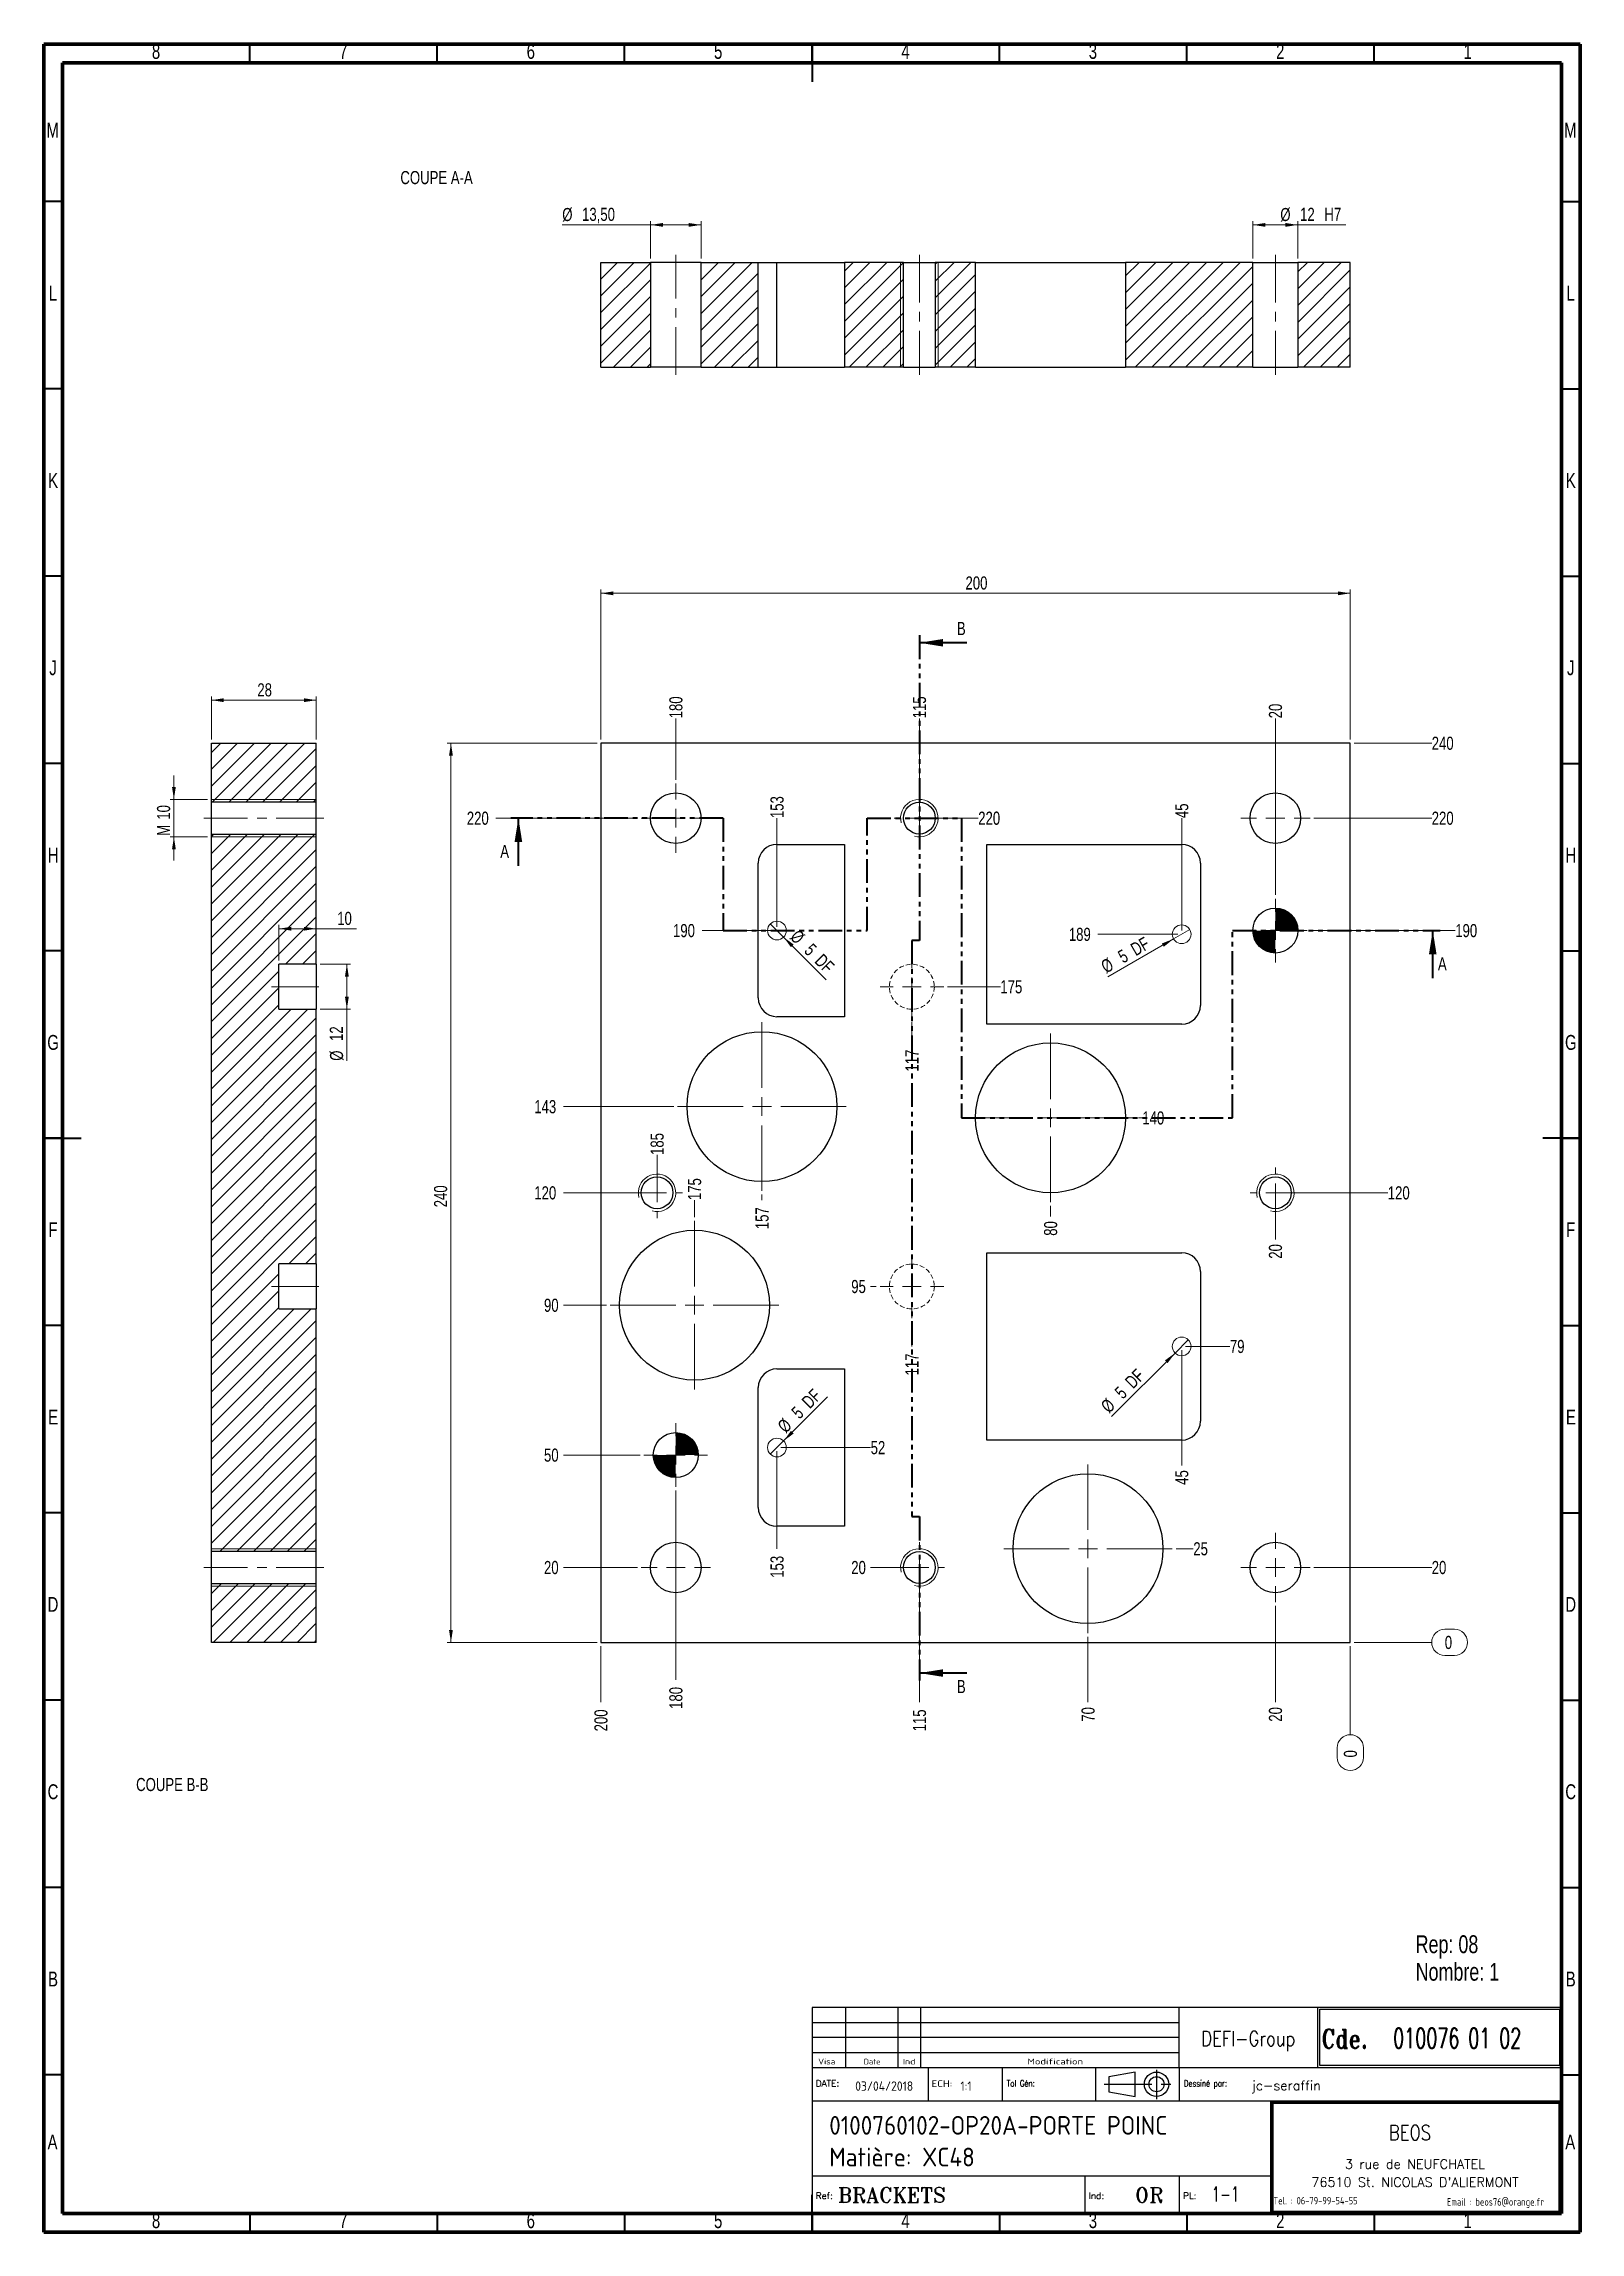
# Model space of a CAD drawing. Header units: millimetres. Extents: x 5 to 415, y 5 to 589.
import ezdxf

# ---------------------------------------------------------------- set-up
doc = ezdxf.new("R2010")
doc.units = ezdxf.units.MM
for name, pattern in [('CENTERX2', [20.32, 12.7, -2.54, 2.54, -2.54]), ('HIDDEN', [1.905, 1.27, -0.635]), ('PHANTOM', [12.7, 6.35, -1.27, 1.27, -1.27, 1.27, -1.27])]:
    doc.linetypes.add(name, pattern=pattern)
doc.layers.add('DIMENSIONS', color=176, linetype='Continuous')
doc.styles.add('SLDTEXTSTYLE0', font='TXT', dxfattribs={"width": 0.75})
doc.styles.add('SLDTEXTSTYLE1', font='ISOCP')
doc.styles.add('SLDTEXTSTYLE10', font='ISOCP', dxfattribs={"width": 1.147311})
doc.styles.add('SLDTEXTSTYLE11', font='ISOCP', dxfattribs={"width": 1.385904})
doc.styles.add('SLDTEXTSTYLE12', font='ISOCP', dxfattribs={"width": 1.246461})
doc.styles.add('SLDTEXTSTYLE13', font='ROMAND')
doc.styles.add('SLDTEXTSTYLE2', font='ROMANT', dxfattribs={"width": 0.8})
doc.styles.add('SLDTEXTSTYLE3', font='ISOCP', dxfattribs={"width": 0.8})
doc.styles.add('SLDTEXTSTYLE4', font='ROMANS', dxfattribs={"width": 0.8})
doc.styles.add('SLDTEXTSTYLE5', font='ROMANT')
doc.styles.add('SLDTEXTSTYLE6', font='ROMANS')
doc.styles.add('SLDTEXTSTYLE7', font='ROMANT', dxfattribs={"width": 0.65})
doc.styles.add('SLDTEXTSTYLE8', font='ISOCP', dxfattribs={"width": 1.446157})
doc.styles.add('SLDTEXTSTYLE9', font='ISOCP', dxfattribs={"width": 1.294402})
doc.dimstyles.new('SLDDIMSTYLE0', dxfattribs={"dimtxt": 3.5, "dimasz": 3.302, "dimexe": 0, "dimexo": 0.0625, "dimgap": 0.875, "dimtad": 1, "dimrnd": 1e-09, "dimzin": 12, "dimdsep": 46, "dimtxsty": 'SLDTEXTSTYLE0', "dimblk1": 'NONE', "dimsah": 1, "dimcen": 0, "dimadec": 0, "dimazin": 3, "dimtfac": 1, "dimtmove": 0, "dimatfit": 3, "dimldrblk": 'NONE', "dimfxl": 1, "dimfrac": 2, "dimtolj": 1, "dimtzin": 12, "dimarcsym": 0})
doc.dimstyles.new('SLDDIMSTYLE1', dxfattribs={"dimtxt": 3.5, "dimasz": 3.302, "dimexe": 0, "dimexo": 0.0625, "dimgap": 0.875, "dimtad": 0, "dimtih": 1, "dimtoh": 1, "dimdec": 0, "dimrnd": 1e-09, "dimdsep": 46, "dimtxsty": 'SLDTEXTSTYLE0', "dimblk1": 'NONE', "dimblk2": 'NONE', "dimsah": 1, "dimcen": 0.09, "dimadec": 0, "dimazin": 2, "dimtfac": 1, "dimtdec": 0, "dimtofl": 0, "dimtmove": 0, "dimatfit": 3, "dimldrblk": 'NONE', "dimfxl": 1, "dimfrac": 2, "dimtolj": 1, "dimtzin": 12, "dimarcsym": 0})
doc.dimstyles.new('SLDDIMSTYLE2', dxfattribs={"dimtxt": 3.5, "dimasz": 3.302, "dimexe": 0, "dimexo": 0.0625, "dimgap": 0.875, "dimtad": 0, "dimtih": 1, "dimtoh": 1, "dimrnd": 1e-09, "dimzin": 12, "dimdsep": 46, "dimtxsty": 'SLDTEXTSTYLE0', "dimblk1": 'NONE', "dimblk2": 'NONE', "dimsah": 1, "dimcen": 0.09, "dimadec": 0, "dimazin": 3, "dimtfac": 1, "dimtofl": 0, "dimtmove": 0, "dimatfit": 3, "dimldrblk": 'NONE', "dimfxl": 1, "dimfrac": 2, "dimtolj": 1, "dimtzin": 12, "dimarcsym": 0})
doc.dimstyles.new('SLDDIMSTYLE3', dxfattribs={"dimtxt": 3.5, "dimasz": 3.302, "dimexe": 0, "dimexo": 0.0625, "dimgap": 0.875, "dimtad": 1, "dimrnd": 1e-09, "dimzin": 12, "dimdsep": 46, "dimtxsty": 'SLDTEXTSTYLE0', "dimsah": 1, "dimcen": 0.09, "dimadec": 0, "dimazin": 3, "dimtfac": 1, "dimtofl": 0, "dimtmove": 0, "dimatfit": 3, "dimfxl": 1, "dimfrac": 2, "dimtolj": 1, "dimtzin": 12, "dimarcsym": 0})
doc.dimstyles.new('SLDDIMSTYLE4', dxfattribs={"dimtxt": 3.5, "dimasz": 3.302, "dimexe": 0, "dimexo": 0.0625, "dimgap": 0.875, "dimtad": 1, "dimrnd": 1e-09, "dimzin": 12, "dimdsep": 46, "dimtxsty": 'SLDTEXTSTYLE0', "dimsah": 1, "dimcen": 0.09, "dimadec": 0, "dimazin": 3, "dimtfac": 1, "dimtmove": 0, "dimatfit": 0, "dimfxl": 1, "dimfrac": 2, "dimtolj": 1, "dimtzin": 12, "dimarcsym": 0})

msp = doc.modelspace()

# ---------------------------------------------------------------- texts
at = {"color": 7, "linetype": 'Continuous', "lineweight": 0, "attachment_point": 2, "style": 'SLDTEXTSTYLE0'}
for s, insert, char_height in [('8', (34.96, 589.06), 3.969), ('7', (84.96, 589.06), 3.969), ('6', (134.96, 589.06), 3.969), ('5', (184.96, 589.06), 3.969), ('4', (234.96, 589.06), 3.969), ('3', (284.96, 589.06), 3.969), ('2', (334.96, 589.06), 3.969), ('1', (384.96, 589.06), 3.969), ('M', (7.362, 568.06), 3.969), ('M', (412.362, 568.06), 3.969), ('COUPE A-A', (109.818, 555.151), 3.5), ('L', (7.455, 524.56), 3.969), ('L', (412.455, 524.56), 3.969), ('K', (7.489, 474.56), 3.969), ('K', (412.489, 474.56), 3.969), ('J', (7.465, 424.56), 3.969), ('J', (412.465, 424.56), 3.969), ('H', (7.49, 374.56), 3.969), ('H', (412.49, 374.56), 3.969), ('G', (7.487, 324.56), 3.969), ('G', (412.487, 324.56), 3.969), ('F', (7.458, 274.56), 3.969), ('F', (412.458, 274.56), 3.969), ('E', (7.508, 224.56), 3.969), ('E', (412.508, 224.56), 3.969), ('D', (7.453, 174.56), 3.969), ('D', (412.453, 174.56), 3.969), ('C', (7.459, 124.56), 3.969), ('COUPE B-B', (39.297, 126.246), 3.5), ('C', (412.459, 124.56), 3.969), ('B', (7.471, 74.56), 3.969), ('B', (412.471, 74.56), 3.969), ('A', (7.34, 31.06), 3.969), ('A', (412.34, 31.06), 3.969), ('8', (34.96, 10.06), 3.969), ('7', (84.96, 10.06), 3.969), ('6', (134.96, 10.06), 3.969), ('5', (184.96, 10.06), 3.969), ('4', (234.96, 10.06), 3.969), ('3', (284.96, 10.06), 3.969), ('2', (334.96, 10.06), 3.969), ('1', (384.96, 10.06), 3.969)]:
    msp.add_mtext(s, dxfattribs=dict(at, insert=insert, char_height=char_height))
at = {"color": 7, "linetype": 'Continuous', "char_height": 3.5, "attachment_point": 1, "style": 'SLDTEXTSTYLE0'}
for s, insert in [('B', (248.67, 434.795)), ('A', (126.815, 375.295)), ('A', (377.03, 345.295)), ('B', (248.67, 152.395))]:
    msp.add_mtext(s, dxfattribs=dict(at, insert=insert))
at = {"layer": 'DIMENSIONS'}
for s, insert, char_height, attachment_point, style in [('DEFI-Group', (326.42, 58.701), 4, 2, 'SLDTEXTSTYLE2'), ('Cde.', (346, 59.126), 5, 1, 'SLDTEXTSTYLE2'), ('010076 01 02', (365.078, 59.44), 5.29167, 1, 'SLDTEXTSTYLE7'), ('Visa', (211.655, 51.348), 1.5671, 1, 'SLDTEXTSTYLE12'), ('Date', (223.824, 51.283), 1.4924, 1, 'SLDTEXTSTYLE10'), ('Ind', (234.254, 51.283), 1.4924, 1, 'SLDTEXTSTYLE11'), ('Modification', (267.489, 51.348), 1.56705, 1, 'SLDTEXTSTYLE8'), ('DATE:', (211.034, 45.598), 1.7277, 1, 'SLDTEXTSTYLE6'), ('03/04/2018', (221.533, 45.253), 2.5, 1, 'SLDTEXTSTYLE1'), ('ECH:', (241.911, 45.56), 1.8141, 1, 'SLDTEXTSTYLE9'), ('1:1', (249.62, 45.24), 2.5, 1, 'SLDTEXTSTYLE1'), ('Tol Gén:', (261.952, 45.598), 1.7277, 1, 'SLDTEXTSTYLE4'), ('Dessiné par:', (309.221, 45.598), 1.72768, 1, 'SLDTEXTSTYLE4'), ('jc-seraffin', (327.355, 45.42), 2.5, 1, 'SLDTEXTSTYLE5'), ('0100760102-OP20A-PORTE POINC', (214.603, 36.024), 5, 1, 'SLDTEXTSTYLE1'), ('BEOS', (369.571, 33.595), 4, 2, 'SLDTEXTSTYLE2'), ('Matière: XC48', (214.603, 27.564), 5, 1, 'SLDTEXTSTYLE1'), ('3 rue de NEUFCHATEL', (370.909, 24.448), 2.5, 2, 'SLDTEXTSTYLE13'), ("76510 St. NICOLAS D'ALIERMONT", (370.903, 19.623), 2.5, 2, 'SLDTEXTSTYLE13'), ('Ref:', (211.034, 15.598), 1.7277, 1, 'SLDTEXTSTYLE6'), ('BRACKETS', (216.904, 16.951), 4, 1, 'SLDTEXTSTYLE5'), ('Ind:', (283.826, 15.598), 1.7277, 1, 'SLDTEXTSTYLE6'), ('OR', (296.194, 16.951), 4, 1, 'SLDTEXTSTYLE5'), ('PL:', (309.034, 15.598), 1.7277, 1, 'SLDTEXTSTYLE6'), ('1-1', (316.651, 17.173), 4, 1, 'SLDTEXTSTYLE7'), ('Tel. : 06-79-99-54-55', (344.36, 14.429), 2, 2, 'SLDTEXTSTYLE3'), ('Email : beos76@orange.fr', (392.372, 14.097), 2, 2, 'SLDTEXTSTYLE3')]:
    msp.add_mtext(s, dxfattribs=dict(at, insert=insert, char_height=char_height, attachment_point=attachment_point, style=style))

# ---------------------------------------------------------------- blocks, each defined once
blk = doc.blocks.new('SW_NOTE_0')
at = {"color": 0, "linetype": 'Continuous', "lineweight": 0, "char_height": 4.763, "attachment_point": 1, "style": 'SLDTEXTSTYLE0'}
for s, insert in [('Rep: 08', (0, 6.14)), ('Nombre: 1', (0, -1.21))]:
    blk.add_mtext(s, dxfattribs=dict(at, insert=insert))
blk = doc.blocks.new('_D')
at = {"color": 7, "linetype": 'Continuous', "lineweight": 18}
for q in [(198.88, 354.2), (213.79, 339.29)]:
    blk.add_line((202.42, 350.67), q, dxfattribs=at)
blk.add_solid([(202.42, 350.67), (204.39, 347.98), (205.11, 348.69)], dxfattribs=at)
at = {"color": 7, "linetype": 'Continuous', "lineweight": 18, "char_height": 3.5, "attachment_point": 1, "rotation": 315, "style": 'SLDTEXTSTYLE0'}
for s, insert in [('%%c', (206.4, 352.95)), ('5', (210.17, 349.26)), ('DF', (212.93, 346.5))]:
    blk.add_mtext(s, dxfattribs=dict(at, insert=insert))
blk = doc.blocks.new('_None')
blk = doc.blocks.new('_D_1')
at = {"color": 7, "linetype": 'Continuous', "lineweight": 18}
for q in [(310.81, 352.69), (288.96, 340.07)]:
    blk.add_line((306.48, 350.19), q, dxfattribs=at)
blk.add_solid([(306.48, 350.19), (303.37, 348.98), (303.88, 348.1)], dxfattribs=at)
at = {"color": 7, "linetype": 'Continuous', "lineweight": 18, "char_height": 3.5, "attachment_point": 1, "rotation": 30, "style": 'SLDTEXTSTYLE0'}
for s, insert in [('DF', (294.64, 348.57)), ('%%c', (286.72, 343.94)), ('5', (291.27, 346.62))]:
    blk.add_mtext(s, dxfattribs=dict(at, insert=insert))
blk = doc.blocks.new('_D_2')
at = {"color": 7, "linetype": 'Continuous', "lineweight": 18}
for q in [(289.94, 222.72), (310.42, 243.2)]:
    blk.add_line((306.88, 239.67), q, dxfattribs=at)
blk.add_solid([(306.88, 239.67), (304.19, 237.69), (304.91, 236.98)], dxfattribs=at)
at = {"color": 7, "linetype": 'Continuous', "lineweight": 18, "char_height": 3.5, "attachment_point": 1, "rotation": 45, "style": 'SLDTEXTSTYLE0'}
for s, insert in [('DF', (293.22, 232.42)), ('%%c', (286.77, 225.89)), ('5', (290.46, 229.66))]:
    blk.add_mtext(s, dxfattribs=dict(at, insert=insert))
blk = doc.blocks.new('_D_3')
at = {"color": 7, "linetype": 'Continuous', "lineweight": 18}
for q in [(214.17, 227.95), (198.88, 212.67)]:
    blk.add_line((202.42, 216.2), q, dxfattribs=at)
blk.add_solid([(202.42, 216.2), (205.11, 218.18), (204.39, 218.9)], dxfattribs=at)
at = {"color": 7, "linetype": 'Continuous', "lineweight": 18, "char_height": 3.5, "attachment_point": 1, "rotation": 45, "style": 'SLDTEXTSTYLE0'}
for s, insert in [('DF', (206.95, 227.09)), ('%%c', (200.5, 220.56)), ('5', (204.19, 224.33))]:
    blk.add_mtext(s, dxfattribs=dict(at, insert=insert))
blk = doc.blocks.new('_D_4')
at = {"color": 7, "linetype": 'Continuous', "lineweight": 18}
for p, q in [((378.86, 165.93), (381.44, 165.93)), ((354.65, 162.44), (375.37, 162.44)), ((381.44, 158.95), (378.86, 158.95))]:
    blk.add_line(p, q, dxfattribs=at)
for centre, start, end in [((378.86, 162.44), 90, 270), ((381.44, 162.44), 270, 90)]:
    blk.add_arc(centre, 3.49, start, end, dxfattribs=at)
at = {"color": 7, "linetype": 'Continuous', "lineweight": 18, "insert": (378.86, 164.17), "char_height": 3.5, "attachment_point": 1, "style": 'SLDTEXTSTYLE0'}
blk.add_mtext('0', dxfattribs=at)
blk = doc.blocks.new('_D_5')
at = {"color": 7, "linetype": 'Continuous', "lineweight": 18}
blk.add_line((237.65, 182.44), (225.65, 182.44), dxfattribs=at)
at = {"color": 7, "linetype": 'Continuous', "lineweight": 18, "insert": (220.47, 184.17), "char_height": 3.5, "attachment_point": 1, "style": 'SLDTEXTSTYLE0'}
blk.add_mtext('20', dxfattribs=at)
blk = doc.blocks.new('_D_6')
at = {"color": 7, "linetype": 'Continuous', "lineweight": 18}
blk.add_line((163.4, 182.44), (143.65, 182.44), dxfattribs=at)
at = {"color": 7, "linetype": 'Continuous', "lineweight": 18, "insert": (138.48, 184.17), "char_height": 3.5, "attachment_point": 1, "style": 'SLDTEXTSTYLE0'}
blk.add_mtext('20', dxfattribs=at)
blk = doc.blocks.new('_D_7')
at = {"color": 7, "linetype": 'Continuous', "lineweight": 18}
blk.add_line((343.9, 182.44), (375.37, 182.44), dxfattribs=at)
at = {"color": 7, "linetype": 'Continuous', "lineweight": 18, "insert": (375.37, 184.17), "char_height": 3.5, "attachment_point": 1, "style": 'SLDTEXTSTYLE0'}
blk.add_mtext('20', dxfattribs=at)
blk = doc.blocks.new('_D_8')
at = {"color": 7, "linetype": 'Continuous', "lineweight": 18}
blk.add_line((307.15, 187.44), (311.75, 187.44), dxfattribs=at)
at = {"color": 7, "linetype": 'Continuous', "lineweight": 18, "insert": (311.75, 189.17), "char_height": 3.5, "attachment_point": 1, "style": 'SLDTEXTSTYLE0'}
blk.add_mtext('25', dxfattribs=at)
blk = doc.blocks.new('_D_9')
at = {"color": 7, "linetype": 'Continuous', "lineweight": 18}
blk.add_line((164.15, 212.44), (143.65, 212.44), dxfattribs=at)
at = {"color": 7, "linetype": 'Continuous', "lineweight": 18, "insert": (138.48, 214.17), "char_height": 3.5, "attachment_point": 1, "style": 'SLDTEXTSTYLE0'}
blk.add_mtext('50', dxfattribs=at)
blk = doc.blocks.new('_D_10')
at = {"color": 7, "linetype": 'Continuous', "lineweight": 18}
blk.add_line((201.65, 214.44), (225.65, 214.44), dxfattribs=at)
at = {"color": 7, "linetype": 'Continuous', "lineweight": 18, "insert": (225.65, 216.17), "char_height": 3.5, "attachment_point": 1, "style": 'SLDTEXTSTYLE0'}
blk.add_mtext('52', dxfattribs=at)
blk = doc.blocks.new('_D_11')
at = {"color": 7, "linetype": 'Continuous', "lineweight": 18}
blk.add_line((309.65, 241.44), (321.51, 241.44), dxfattribs=at)
at = {"color": 7, "linetype": 'Continuous', "lineweight": 18, "insert": (321.51, 243.17), "char_height": 3.5, "attachment_point": 1, "style": 'SLDTEXTSTYLE0'}
blk.add_mtext('79', dxfattribs=at)
blk = doc.blocks.new('_D_12')
at = {"color": 7, "linetype": 'Continuous', "lineweight": 18}
blk.add_line((155.15, 252.44), (143.65, 252.44), dxfattribs=at)
at = {"color": 7, "linetype": 'Continuous', "lineweight": 18, "insert": (138.48, 254.17), "char_height": 3.5, "attachment_point": 1, "style": 'SLDTEXTSTYLE0'}
blk.add_mtext('90', dxfattribs=at)
blk = doc.blocks.new('_D_13')
at = {"color": 7, "linetype": 'Continuous', "lineweight": 18}
blk.add_line((227.15, 257.44), (225.65, 257.44), dxfattribs=at)
at = {"color": 7, "linetype": 'Continuous', "lineweight": 18, "insert": (220.47, 259.17), "char_height": 3.5, "attachment_point": 1, "style": 'SLDTEXTSTYLE0'}
blk.add_mtext('95', dxfattribs=at)
blk = doc.blocks.new('_D_14')
at = {"color": 7, "linetype": 'Continuous', "lineweight": 18}
blk.add_line((167.65, 282.44), (143.65, 282.44), dxfattribs=at)
at = {"color": 7, "linetype": 'Continuous', "lineweight": 18, "insert": (135.89, 284.17), "char_height": 3.5, "attachment_point": 1, "style": 'SLDTEXTSTYLE0'}
blk.add_mtext('120', dxfattribs=at)
blk = doc.blocks.new('_D_15')
at = {"color": 7, "linetype": 'Continuous', "lineweight": 18}
blk.add_line((334.65, 282.44), (363.65, 282.44), dxfattribs=at)
at = {"color": 7, "linetype": 'Continuous', "lineweight": 18, "insert": (363.65, 284.17), "char_height": 3.5, "attachment_point": 1, "style": 'SLDTEXTSTYLE0'}
blk.add_mtext('120', dxfattribs=at)
blk = doc.blocks.new('_D_16')
at = {"color": 7, "linetype": 'Continuous', "lineweight": 18}
blk.add_line((297.15, 302.44), (298.14, 302.44), dxfattribs=at)
at = {"color": 7, "linetype": 'Continuous', "lineweight": 18, "insert": (298.14, 304.17), "char_height": 3.5, "attachment_point": 1, "style": 'SLDTEXTSTYLE0'}
blk.add_mtext('140', dxfattribs=at)
blk = doc.blocks.new('_D_17')
at = {"color": 7, "linetype": 'Continuous', "lineweight": 18}
blk.add_line((173.15, 305.44), (143.65, 305.44), dxfattribs=at)
at = {"color": 7, "linetype": 'Continuous', "lineweight": 18, "insert": (135.89, 307.17), "char_height": 3.5, "attachment_point": 1, "style": 'SLDTEXTSTYLE0'}
blk.add_mtext('143', dxfattribs=at)
blk = doc.blocks.new('_D_18')
at = {"color": 7, "linetype": 'Continuous', "lineweight": 18}
blk.add_line((246.15, 337.44), (260.26, 337.44), dxfattribs=at)
at = {"color": 7, "linetype": 'Continuous', "lineweight": 18, "insert": (260.26, 339.17), "char_height": 3.5, "attachment_point": 1, "style": 'SLDTEXTSTYLE0'}
blk.add_mtext('175', dxfattribs=at)
blk = doc.blocks.new('_D_19')
at = {"color": 7, "linetype": 'Continuous', "lineweight": 18}
blk.add_line((307.65, 351.44), (286.3, 351.44), dxfattribs=at)
at = {"color": 7, "linetype": 'Continuous', "lineweight": 18, "insert": (278.54, 353.17), "char_height": 3.5, "attachment_point": 1, "style": 'SLDTEXTSTYLE0'}
blk.add_mtext('189', dxfattribs=at)
blk = doc.blocks.new('_D_20')
at = {"color": 7, "linetype": 'Continuous', "lineweight": 18}
blk.add_line((199.65, 352.44), (180.67, 352.44), dxfattribs=at)
at = {"color": 7, "linetype": 'Continuous', "lineweight": 18, "insert": (172.91, 354.17), "char_height": 3.5, "attachment_point": 1, "style": 'SLDTEXTSTYLE0'}
blk.add_mtext('190', dxfattribs=at)
blk = doc.blocks.new('_D_21')
at = {"color": 7, "linetype": 'Continuous', "lineweight": 18}
blk.add_line((343.15, 352.44), (381.65, 352.44), dxfattribs=at)
at = {"color": 7, "linetype": 'Continuous', "lineweight": 18, "insert": (381.65, 354.17), "char_height": 3.5, "attachment_point": 1, "style": 'SLDTEXTSTYLE0'}
blk.add_mtext('190', dxfattribs=at)
blk = doc.blocks.new('_D_22')
at = {"color": 7, "linetype": 'Continuous', "lineweight": 18}
blk.add_line((163.4, 382.44), (125.65, 382.44), dxfattribs=at)
at = {"color": 7, "linetype": 'Continuous', "lineweight": 18, "insert": (117.89, 384.17), "char_height": 3.5, "attachment_point": 1, "style": 'SLDTEXTSTYLE0'}
blk.add_mtext('220', dxfattribs=at)
blk = doc.blocks.new('_D_23')
at = {"color": 7, "linetype": 'Continuous', "lineweight": 18}
blk.add_line((343.9, 382.44), (375.37, 382.44), dxfattribs=at)
at = {"color": 7, "linetype": 'Continuous', "lineweight": 18, "insert": (375.37, 384.17), "char_height": 3.5, "attachment_point": 1, "style": 'SLDTEXTSTYLE0'}
blk.add_mtext('220', dxfattribs=at)
blk = doc.blocks.new('_D_24')
at = {"color": 7, "linetype": 'Continuous', "lineweight": 18}
blk.add_line((239.65, 382.44), (254.35, 382.44), dxfattribs=at)
at = {"color": 7, "linetype": 'Continuous', "lineweight": 18, "insert": (254.35, 384.17), "char_height": 3.5, "attachment_point": 1, "style": 'SLDTEXTSTYLE0'}
blk.add_mtext('220', dxfattribs=at)
blk = doc.blocks.new('_D_25')
at = {"color": 7, "linetype": 'Continuous', "lineweight": 18}
blk.add_line((354.65, 402.44), (375.37, 402.44), dxfattribs=at)
at = {"color": 7, "linetype": 'Continuous', "lineweight": 18, "insert": (375.37, 404.17), "char_height": 3.5, "attachment_point": 1, "style": 'SLDTEXTSTYLE0'}
blk.add_mtext('240', dxfattribs=at)
blk = doc.blocks.new('_D_26')
at = {"color": 7, "linetype": 'Continuous', "lineweight": 18}
for p, q in [((353.65, 161.44), (353.65, 137.8)), ((350.16, 131.72), (350.16, 134.31)), ((357.14, 134.31), (357.14, 131.72))]:
    blk.add_line(p, q, dxfattribs=at)
for centre, start, end in [((353.65, 134.31), 0, 180), ((353.65, 131.72), 180, 0)]:
    blk.add_arc(centre, 3.49, start, end, dxfattribs=at)
at = {"color": 7, "linetype": 'Continuous', "lineweight": 18, "insert": (351.92, 131.72), "char_height": 3.5, "attachment_point": 1, "rotation": 90, "style": 'SLDTEXTSTYLE0'}
blk.add_mtext('0', dxfattribs=at)
blk = doc.blocks.new('_D_27')
at = {"color": 7, "linetype": 'Continuous', "lineweight": 18}
blk.add_line((333.65, 361.94), (333.65, 409.07), dxfattribs=at)
at = {"color": 7, "linetype": 'Continuous', "lineweight": 18, "insert": (331.92, 409.07), "char_height": 3.5, "attachment_point": 1, "rotation": 90, "style": 'SLDTEXTSTYLE0'}
blk.add_mtext('20', dxfattribs=at)
blk = doc.blocks.new('_D_28')
at = {"color": 7, "linetype": 'Continuous', "lineweight": 18}
blk.add_line((333.65, 281.44), (333.65, 270), dxfattribs=at)
at = {"color": 7, "linetype": 'Continuous', "lineweight": 18, "insert": (331.92, 264.83), "char_height": 3.5, "attachment_point": 1, "rotation": 90, "style": 'SLDTEXTSTYLE0'}
blk.add_mtext('20', dxfattribs=at)
blk = doc.blocks.new('_D_29')
at = {"color": 7, "linetype": 'Continuous', "lineweight": 18}
blk.add_line((333.65, 172.19), (333.65, 146.44), dxfattribs=at)
at = {"color": 7, "linetype": 'Continuous', "lineweight": 18, "insert": (331.92, 141.26), "char_height": 3.5, "attachment_point": 1, "rotation": 90, "style": 'SLDTEXTSTYLE0'}
blk.add_mtext('20', dxfattribs=at)
blk = doc.blocks.new('_D_30')
at = {"color": 7, "linetype": 'Continuous', "lineweight": 18}
blk.add_line((308.65, 352.44), (308.65, 382.44), dxfattribs=at)
at = {"color": 7, "linetype": 'Continuous', "lineweight": 18, "insert": (306.92, 382.44), "char_height": 3.5, "attachment_point": 1, "rotation": 90, "style": 'SLDTEXTSTYLE0'}
blk.add_mtext('45', dxfattribs=at)
blk = doc.blocks.new('_D_31')
at = {"color": 7, "linetype": 'Continuous', "lineweight": 18}
blk.add_line((308.65, 240.44), (308.65, 209.67), dxfattribs=at)
at = {"color": 7, "linetype": 'Continuous', "lineweight": 18, "insert": (306.92, 204.49), "char_height": 3.5, "attachment_point": 1, "rotation": 90, "style": 'SLDTEXTSTYLE0'}
blk.add_mtext('45', dxfattribs=at)
blk = doc.blocks.new('_D_32')
at = {"color": 7, "linetype": 'Continuous', "lineweight": 18}
blk.add_line((283.65, 163.94), (283.65, 146.44), dxfattribs=at)
at = {"color": 7, "linetype": 'Continuous', "lineweight": 18, "insert": (281.92, 141.26), "char_height": 3.5, "attachment_point": 1, "rotation": 90, "style": 'SLDTEXTSTYLE0'}
blk.add_mtext('70', dxfattribs=at)
blk = doc.blocks.new('_D_33')
at = {"color": 7, "linetype": 'Continuous', "lineweight": 18}
blk.add_line((273.65, 278.94), (273.65, 276.13), dxfattribs=at)
at = {"color": 7, "linetype": 'Continuous', "lineweight": 18, "insert": (271.92, 270.96), "char_height": 3.5, "attachment_point": 1, "rotation": 90, "style": 'SLDTEXTSTYLE0'}
blk.add_mtext('80', dxfattribs=at)
blk = doc.blocks.new('_D_34')
at = {"color": 7, "linetype": 'Continuous', "lineweight": 18}
blk.add_line((238.65, 383.44), (238.65, 409.07), dxfattribs=at)
at = {"color": 7, "linetype": 'Continuous', "lineweight": 18, "insert": (236.92, 409.07), "char_height": 3.5, "attachment_point": 1, "rotation": 90, "style": 'SLDTEXTSTYLE0'}
blk.add_mtext('115', dxfattribs=at)
blk = doc.blocks.new('_D_35')
at = {"color": 7, "linetype": 'Continuous', "lineweight": 18}
blk.add_line((238.65, 181.44), (238.65, 146.44), dxfattribs=at)
at = {"color": 7, "linetype": 'Continuous', "lineweight": 18, "insert": (236.92, 138.68), "char_height": 3.5, "attachment_point": 1, "rotation": 90, "style": 'SLDTEXTSTYLE0'}
blk.add_mtext('115', dxfattribs=at)
blk = doc.blocks.new('_D_36')
at = {"color": 7, "linetype": 'Continuous', "lineweight": 18}
blk.add_line((236.65, 327.94), (236.65, 322.55), dxfattribs=at)
at = {"color": 7, "linetype": 'Continuous', "lineweight": 18, "insert": (234.92, 314.79), "char_height": 3.5, "attachment_point": 1, "rotation": 90, "style": 'SLDTEXTSTYLE0'}
blk.add_mtext('117', dxfattribs=at)
blk = doc.blocks.new('_D_37')
at = {"color": 7, "linetype": 'Continuous', "lineweight": 18}
blk.add_line((236.65, 247.94), (236.65, 241.44), dxfattribs=at)
at = {"color": 7, "linetype": 'Continuous', "lineweight": 18, "insert": (234.92, 233.68), "char_height": 3.5, "attachment_point": 1, "rotation": 90, "style": 'SLDTEXTSTYLE0'}
blk.add_mtext('117', dxfattribs=at)
blk = doc.blocks.new('_D_38')
at = {"color": 7, "linetype": 'Continuous', "lineweight": 18}
blk.add_line((200.65, 353.44), (200.65, 382.44), dxfattribs=at)
at = {"color": 7, "linetype": 'Continuous', "lineweight": 18, "insert": (198.92, 382.44), "char_height": 3.5, "attachment_point": 1, "rotation": 90, "style": 'SLDTEXTSTYLE0'}
blk.add_mtext('153', dxfattribs=at)
blk = doc.blocks.new('_D_39')
at = {"color": 7, "linetype": 'Continuous', "lineweight": 18}
blk.add_line((200.65, 213.44), (200.65, 187.44), dxfattribs=at)
at = {"color": 7, "linetype": 'Continuous', "lineweight": 18, "insert": (198.92, 179.68), "char_height": 3.5, "attachment_point": 1, "rotation": 90, "style": 'SLDTEXTSTYLE0'}
blk.add_mtext('153', dxfattribs=at)
blk = doc.blocks.new('_D_40')
at = {"color": 7, "linetype": 'Continuous', "lineweight": 18}
blk.add_line((196.65, 281.94), (196.65, 280.48), dxfattribs=at)
at = {"color": 7, "linetype": 'Continuous', "lineweight": 18, "insert": (194.92, 272.72), "char_height": 3.5, "attachment_point": 1, "rotation": 90, "style": 'SLDTEXTSTYLE0'}
blk.add_mtext('157', dxfattribs=at)
blk = doc.blocks.new('_D_41')
at = {"color": 7, "linetype": 'Continuous', "lineweight": 18}
blk.add_line((178.65, 275.94), (178.65, 280.48), dxfattribs=at)
at = {"color": 7, "linetype": 'Continuous', "lineweight": 18, "insert": (176.92, 280.48), "char_height": 3.5, "attachment_point": 1, "rotation": 90, "style": 'SLDTEXTSTYLE0'}
blk.add_mtext('175', dxfattribs=at)
blk = doc.blocks.new('_D_42')
at = {"color": 7, "linetype": 'Continuous', "lineweight": 18}
blk.add_line((173.65, 392.69), (173.65, 409.07), dxfattribs=at)
at = {"color": 7, "linetype": 'Continuous', "lineweight": 18, "insert": (171.92, 409.07), "char_height": 3.5, "attachment_point": 1, "rotation": 90, "style": 'SLDTEXTSTYLE0'}
blk.add_mtext('180', dxfattribs=at)
blk = doc.blocks.new('_D_43')
at = {"color": 7, "linetype": 'Continuous', "lineweight": 18}
blk.add_line((173.65, 202.94), (173.65, 152.44), dxfattribs=at)
at = {"color": 7, "linetype": 'Continuous', "lineweight": 18, "insert": (171.92, 144.68), "char_height": 3.5, "attachment_point": 1, "rotation": 90, "style": 'SLDTEXTSTYLE0'}
blk.add_mtext('180', dxfattribs=at)
blk = doc.blocks.new('_D_44')
at = {"color": 7, "linetype": 'Continuous', "lineweight": 18}
blk.add_line((168.65, 283.44), (168.65, 292.53), dxfattribs=at)
at = {"color": 7, "linetype": 'Continuous', "lineweight": 18, "insert": (166.92, 292.53), "char_height": 3.5, "attachment_point": 1, "rotation": 90, "style": 'SLDTEXTSTYLE0'}
blk.add_mtext('185', dxfattribs=at)
blk = doc.blocks.new('_D_45')
at = {"color": 7, "linetype": 'Continuous', "lineweight": 18}
blk.add_line((153.65, 161.44), (153.65, 146.44), dxfattribs=at)
at = {"color": 7, "linetype": 'Continuous', "lineweight": 18, "insert": (151.92, 138.68), "char_height": 3.5, "attachment_point": 1, "rotation": 90, "style": 'SLDTEXTSTYLE0'}
blk.add_mtext('200', dxfattribs=at)
blk = doc.blocks.new('_D_46')
at = {"color": 7, "linetype": 'Continuous', "lineweight": 18}
for p, q in [((153.65, 403.44), (153.65, 443.44)), ((353.65, 442.44), (153.65, 442.44)), ((353.65, 403.44), (353.65, 443.44))]:
    blk.add_line(p, q, dxfattribs=at)
for points in [[(153.65, 442.44), (156.95, 441.93), (156.95, 442.94)], [(353.65, 442.44), (350.35, 442.94), (350.35, 441.93)]]:
    blk.add_solid(points, dxfattribs=at)
at = {"color": 7, "linetype": 'Continuous', "lineweight": 18, "insert": (250.96, 446.95), "char_height": 3.5, "attachment_point": 1, "style": 'SLDTEXTSTYLE0'}
blk.add_mtext('200', dxfattribs=at)
blk = doc.blocks.new('_D_47')
at = {"color": 7, "linetype": 'Continuous', "lineweight": 18}
for p, q in [((152.65, 402.44), (112.65, 402.44)), ((113.65, 402.44), (113.65, 162.44)), ((152.65, 162.44), (112.65, 162.44))]:
    blk.add_line(p, q, dxfattribs=at)
for points in [[(113.65, 402.44), (113.14, 399.13), (114.16, 399.13)], [(113.65, 162.44), (114.16, 165.74), (113.14, 165.74)]]:
    blk.add_solid(points, dxfattribs=at)
at = {"color": 7, "linetype": 'Continuous', "lineweight": 18, "insert": (109.14, 278.56), "char_height": 3.5, "attachment_point": 1, "rotation": 90, "style": 'SLDTEXTSTYLE0'}
blk.add_mtext('240', dxfattribs=at)
blk = doc.blocks.new('SW_CENTERMARKSYMBOL_0')
at = {"color": 0, "linetype": 'Continuous', "lineweight": 0}
for p, q in [((0, 5), (0, 9.25)), ((-5, 0), (-9.25, 0)), ((0, 0), (-2.5, 0)), ((0, 0), (0, 2.5)), ((0, 0), (0, -2.5)), ((0, 0), (2.5, 0)), ((5, 0), (9.25, 0)), ((0, -5), (0, -9.25))]:
    blk.add_line(p, q, dxfattribs=at)
blk = doc.blocks.new('SW_CENTERMARKSYMBOL_1')
at = {"color": 0, "linetype": 'Continuous', "lineweight": 0}
for p, q in [((0, 5), (0, 9.25)), ((-5, 0), (-9.25, 0)), ((0, 0), (-2.5, 0)), ((0, 0), (0, 2.5)), ((0, 0), (0, -2.5)), ((0, 0), (2.5, 0)), ((5, 0), (9.25, 0)), ((0, -5), (0, -9.25))]:
    blk.add_line(p, q, dxfattribs=at)
blk = doc.blocks.new('SW_CENTERMARKSYMBOL_2')
at = {"color": 0, "linetype": 'Continuous', "lineweight": 0}
for p, q in [((0, 5), (0, 9.25)), ((-5, 0), (-9.25, 0)), ((0, 0), (-2.5, 0)), ((0, 0), (0, 2.5)), ((0, 0), (0, -2.5)), ((0, 0), (2.5, 0)), ((5, 0), (9.25, 0)), ((0, -5), (0, -9.25))]:
    blk.add_line(p, q, dxfattribs=at)
blk = doc.blocks.new('SW_CENTERMARKSYMBOL_3')
at = {"color": 0, "linetype": 'Continuous', "lineweight": 0}
for p, q in [((0, 5), (0, 9.25)), ((-5, 0), (-9.25, 0)), ((0, 0), (-2.5, 0)), ((0, 0), (0, 2.5)), ((0, 0), (0, -2.5)), ((0, 0), (2.5, 0)), ((5, 0), (9.25, 0)), ((0, -5), (0, -9.25))]:
    blk.add_line(p, q, dxfattribs=at)
blk = doc.blocks.new('SW_CENTERMARKSYMBOL_4')
at = {"color": 0, "linetype": 'Continuous', "lineweight": 0}
for p, q in [((0, 5), (0, 22.5)), ((-5, 0), (-22.5, 0)), ((0, 0), (-2.5, 0)), ((0, 0), (0, 2.5)), ((0, 0), (0, -2.5)), ((0, 0), (2.5, 0)), ((5, 0), (22.5, 0)), ((0, -5), (0, -22.5))]:
    blk.add_line(p, q, dxfattribs=at)
blk = doc.blocks.new('SW_CENTERMARKSYMBOL_5')
at = {"color": 0, "linetype": 'Continuous', "lineweight": 0}
for p, q in [((0, 5), (0, 22.5)), ((-5, 0), (-22.5, 0)), ((0, 0), (-2.5, 0)), ((0, 0), (0, 2.5)), ((0, 0), (0, -2.5)), ((0, 0), (2.5, 0)), ((5, 0), (22.5, 0)), ((0, -5), (0, -22.5))]:
    blk.add_line(p, q, dxfattribs=at)
blk = doc.blocks.new('SW_CENTERMARKSYMBOL_6')
at = {"color": 0, "linetype": 'Continuous', "lineweight": 0}
for p, q in [((0, 5), (0, 22.5)), ((-5, 0), (-22.5, 0)), ((0, 0), (-2.5, 0)), ((0, 0), (0, 2.5)), ((0, 0), (0, -2.5)), ((0, 0), (2.5, 0)), ((5, 0), (22.5, 0)), ((0, -5), (0, -22.5))]:
    blk.add_line(p, q, dxfattribs=at)
blk = doc.blocks.new('SW_CENTERMARKSYMBOL_7')
at = {"color": 0, "linetype": 'Continuous', "lineweight": 0}
for p, q in [((0, 5), (0, 22.5)), ((-5, 0), (-22.5, 0)), ((0, 0), (-2.5, 0)), ((0, 0), (0, 2.5)), ((0, 0), (0, -2.5)), ((0, 0), (2.5, 0)), ((5, 0), (22.5, 0)), ((0, -5), (0, -22.5))]:
    blk.add_line(p, q, dxfattribs=at)
blk = doc.blocks.new('SW_CENTERMARKSYMBOL_8')
at = {"color": 0, "linetype": 'Continuous', "lineweight": 0}
for p, q in [((0, 5), (0, 6.75)), ((-5, 0), (-6.75, 0)), ((0, 0), (-2.5, 0)), ((0, 0), (0, 2.5)), ((0, 0), (0, -2.5)), ((0, 0), (2.5, 0)), ((5, 0), (6.75, 0)), ((0, -5), (0, -6.75))]:
    blk.add_line(p, q, dxfattribs=at)
blk = doc.blocks.new('SW_CENTERMARKSYMBOL_9')
at = {"color": 0, "linetype": 'Continuous', "lineweight": 0}
for p, q in [((0, 5), (0, 6.75)), ((-5, 0), (-6.75, 0)), ((0, 0), (-2.5, 0)), ((0, 0), (0, 2.5)), ((0, 0), (0, -2.5)), ((0, 0), (2.5, 0)), ((5, 0), (6.75, 0)), ((0, -5), (0, -6.75))]:
    blk.add_line(p, q, dxfattribs=at)
blk = doc.blocks.new('SW_CENTERMARKSYMBOL_10')
at = {"color": 0, "linetype": 'Continuous', "lineweight": 0}
for p, q in [((0, 5), (0, 6.75)), ((-5, 0), (-6.75, 0)), ((0, 0), (-2.5, 0)), ((0, 0), (0, 2.5)), ((0, 0), (0, -2.5)), ((0, 0), (2.5, 0)), ((5, 0), (6.75, 0)), ((0, -5), (0, -6.75))]:
    blk.add_line(p, q, dxfattribs=at)
blk = doc.blocks.new('SW_CENTERMARKSYMBOL_11')
at = {"color": 0, "linetype": 'Continuous', "lineweight": 0}
for p, q in [((0, 5), (0, 6.75)), ((-5, 0), (-6.75, 0)), ((0, 0), (-2.5, 0)), ((0, 0), (0, 2.5)), ((0, 0), (0, -2.5)), ((0, 0), (2.5, 0)), ((5, 0), (6.75, 0)), ((0, -5), (0, -6.75))]:
    blk.add_line(p, q, dxfattribs=at)
blk = doc.blocks.new('SW_CENTERMARKSYMBOL_12')
at = {"color": 0, "linetype": 'Continuous', "lineweight": 0}
for p, q in [((0, 5), (0, 8.5)), ((-5, 0), (-8.5, 0)), ((0, 0), (-2.5, 0)), ((0, 0), (0, 2.5)), ((0, 0), (0, -2.5)), ((0, 0), (2.5, 0)), ((5, 0), (8.5, 0)), ((0, -5), (0, -8.5))]:
    blk.add_line(p, q, dxfattribs=at)
blk = doc.blocks.new('SW_CENTERMARKSYMBOL_13')
at = {"color": 0, "linetype": 'Continuous', "lineweight": 0}
for p, q in [((0, 5), (0, 8.5)), ((-5, 0), (-8.5, 0)), ((0, 0), (-2.5, 0)), ((0, 0), (0, 2.5)), ((0, 0), (0, -2.5)), ((0, 0), (2.5, 0)), ((5, 0), (8.5, 0)), ((0, -5), (0, -8.5))]:
    blk.add_line(p, q, dxfattribs=at)
blk = doc.blocks.new('SW_CENTERMARKSYMBOL_14')
at = {"color": 0, "linetype": 'Continuous', "lineweight": 0}
for p, q in [((0, 5), (0, 8.5)), ((-5, 0), (-8.5, 0)), ((0, 0), (-2.5, 0)), ((0, 0), (0, 2.5)), ((0, 0), (0, -2.5)), ((0, 0), (2.5, 0)), ((5, 0), (8.5, 0)), ((0, -5), (0, -8.5))]:
    blk.add_line(p, q, dxfattribs=at)
blk = doc.blocks.new('SW_CENTERMARKSYMBOL_15')
at = {"color": 0, "linetype": 'Continuous', "lineweight": 0}
for p, q in [((0, 5), (0, 8.5)), ((-5, 0), (-8.5, 0)), ((0, 0), (-2.5, 0)), ((0, 0), (0, 2.5)), ((0, 0), (0, -2.5)), ((0, 0), (2.5, 0)), ((5, 0), (8.5, 0)), ((0, -5), (0, -8.5))]:
    blk.add_line(p, q, dxfattribs=at)
blk = doc.blocks.new('SW_DOWELSYMBOL_0')
at = {"linetype": 'Continuous', "lineweight": 0}
h = blk.add_hatch(color=0, dxfattribs=at)
edge = h.paths.add_edge_path(flags=0)
edge.add_arc((0, 0), 6, 0, 90)
edge.add_line((0, 6), (0, 0))
edge.add_line((0, 0), (6, 0))
h = blk.add_hatch(color=0, dxfattribs=at)
edge = h.paths.add_edge_path(flags=0)
edge.add_arc((0, 0), 6, 180, 270)
edge.add_line((0, -6), (0, 0))
edge.add_line((0, 0), (-6, 0))
at = {"color": 0, "linetype": 'Continuous', "lineweight": 0}
blk.add_circle((0, 0), 6, dxfattribs=at)
blk = doc.blocks.new('SW_DOWELSYMBOL_1')
at = {"linetype": 'Continuous', "lineweight": 0}
h = blk.add_hatch(color=0, dxfattribs=at)
edge = h.paths.add_edge_path(flags=0)
edge.add_arc((0, 0), 6, 0, 90)
edge.add_line((0, 6), (0, 0))
edge.add_line((0, 0), (6, 0))
h = blk.add_hatch(color=0, dxfattribs=at)
edge = h.paths.add_edge_path(flags=0)
edge.add_arc((0, 0), 6, 180, 270)
edge.add_line((0, -6), (0, 0))
edge.add_line((0, 0), (-6, 0))
at = {"color": 0, "linetype": 'Continuous', "lineweight": 0}
blk.add_circle((0, 0), 6, dxfattribs=at)
blk = doc.blocks.new('_D_48')
at = {"color": 7, "linetype": 'Continuous', "lineweight": 18}
for p, q in [((166.9, 540.78), (143.36, 540.78)), ((166.9, 531.78), (166.9, 541.78)), ((166.9, 540.78), (180.4, 540.78)), ((180.4, 531.78), (180.4, 541.78))]:
    blk.add_line(p, q, dxfattribs=at)
for points in [[(166.9, 540.78), (170.2, 540.27), (170.2, 541.28)], [(180.4, 540.78), (177.1, 541.28), (177.1, 540.27)]]:
    blk.add_solid(points, dxfattribs=at)
at = {"color": 7, "linetype": 'Continuous', "lineweight": 18, "char_height": 3.5, "attachment_point": 1, "style": 'SLDTEXTSTYLE0'}
for s, insert in [('%%c', (143.36, 545.29)), ('13,50', (148.64, 545.34))]:
    blk.add_mtext(s, dxfattribs=dict(at, insert=insert))
blk = doc.blocks.new('_D_49')
at = {"color": 7, "linetype": 'Continuous', "lineweight": 18}
for p, q in [((327.65, 531.78), (327.65, 541.78)), ((327.65, 540.78), (339.65, 540.78)), ((339.65, 531.78), (339.65, 541.78)), ((339.65, 540.78), (352.49, 540.78))]:
    blk.add_line(p, q, dxfattribs=at)
for points in [[(327.65, 540.78), (330.95, 540.27), (330.95, 541.28)], [(339.65, 540.78), (336.35, 541.28), (336.35, 540.27)]]:
    blk.add_solid(points, dxfattribs=at)
at = {"color": 7, "linetype": 'Continuous', "lineweight": 18, "char_height": 3.5, "attachment_point": 1, "style": 'SLDTEXTSTYLE0'}
for s, insert in [('%%c', (334.97, 545.29)), ('12', (340.25, 545.34)), ('H7', (346.73, 545.34))]:
    blk.add_mtext(s, dxfattribs=dict(at, insert=insert))
blk = doc.blocks.new('_D_50')
at = {"color": 7, "linetype": 'Continuous', "lineweight": 18}
for p, q in [((49.72, 403.44), (49.72, 414.92)), ((77.72, 403.44), (77.72, 414.92)), ((49.72, 413.92), (77.72, 413.92))]:
    blk.add_line(p, q, dxfattribs=at)
for points in [[(49.72, 413.92), (53.03, 413.41), (53.03, 414.43)], [(77.72, 413.92), (74.42, 414.43), (74.42, 413.41)]]:
    blk.add_solid(points, dxfattribs=at)
at = {"color": 7, "linetype": 'Continuous', "lineweight": 18, "insert": (61.99, 418.43), "char_height": 3.5, "attachment_point": 1, "style": 'SLDTEXTSTYLE0'}
blk.add_mtext('28', dxfattribs=at)
blk = doc.blocks.new('_D_51')
at = {"color": 7, "linetype": 'Continuous', "lineweight": 18}
for p, q in [((39.72, 387.44), (39.72, 393.79)), ((48.72, 387.44), (38.72, 387.44)), ((39.72, 377.44), (39.72, 387.44)), ((48.72, 377.44), (38.72, 377.44)), ((39.72, 377.44), (39.72, 371.09))]:
    blk.add_line(p, q, dxfattribs=at)
for points in [[(39.72, 387.44), (40.23, 390.74), (39.22, 390.74)], [(39.72, 377.44), (39.22, 374.13), (40.23, 374.13)]]:
    blk.add_solid(points, dxfattribs=at)
at = {"color": 7, "linetype": 'Continuous', "lineweight": 18, "char_height": 3.5, "attachment_point": 1, "rotation": 90, "style": 'SLDTEXTSTYLE0'}
for s, insert in [('10', (35.21, 382.01)), ('M', (35.21, 377.72))]:
    blk.add_mtext(s, dxfattribs=dict(at, insert=insert))
blk = doc.blocks.new('_D_52')
at = {"color": 7, "linetype": 'Continuous', "lineweight": 18}
for p, q in [((67.72, 344.44), (67.72, 353.92)), ((77.72, 352.92), (67.72, 352.92)), ((77.72, 352.92), (88.47, 352.92))]:
    blk.add_line(p, q, dxfattribs=at)
for points in [[(67.72, 352.92), (71.03, 352.41), (71.03, 353.43)], [(77.72, 352.92), (74.42, 353.43), (74.42, 352.41)]]:
    blk.add_solid(points, dxfattribs=at)
at = {"color": 7, "linetype": 'Continuous', "lineweight": 18, "insert": (83.3, 357.43), "char_height": 3.5, "attachment_point": 1, "style": 'SLDTEXTSTYLE0'}
blk.add_mtext('10', dxfattribs=at)
blk = doc.blocks.new('_D_53')
at = {"color": 7, "linetype": 'Continuous', "lineweight": 18}
for p, q in [((78.72, 343.44), (86.88, 343.44)), ((85.88, 331.44), (85.88, 343.44)), ((78.72, 331.44), (86.88, 331.44)), ((85.88, 331.44), (85.88, 317.68))]:
    blk.add_line(p, q, dxfattribs=at)
for points in [[(85.88, 343.44), (85.37, 340.13), (86.39, 340.13)], [(85.88, 331.44), (86.39, 334.74), (85.37, 334.74)]]:
    blk.add_solid(points, dxfattribs=at)
at = {"color": 7, "linetype": 'Continuous', "lineweight": 18, "char_height": 3.5, "attachment_point": 1, "rotation": 90, "style": 'SLDTEXTSTYLE0'}
for s, insert in [('12', (81.32, 322.96)), ('%%c', (81.37, 317.68))]:
    blk.add_mtext(s, dxfattribs=dict(at, insert=insert))

# ---------------------------------------------------------------- dimensions: what is measured, and where the dimension line sits
at = {"color": 7, "linetype": 'Continuous', "lineweight": 18}
for base, p1, p2, text, picture, middle in [((180.399, 540.777), (166.899, 530.777), (180.399, 530.777), '%%c<>', '_D_48', (151.817, 540.777)), ((339.649, 540.777), (327.649, 530.777), (339.649, 530.777), '%%c<> H7', '_D_49', (343.728, 540.777))]:
    dim = msp.add_linear_dim(base=base, p1=p1, p2=p2, text=text, dimstyle='SLDDIMSTYLE3', dxfattribs=at)
    dim.commit()
    dim.dimension.update_dxf_attribs({"geometry": picture, "text_midpoint": middle, "dimtype": 160})
for base, p1, p2, picture, middle in [((153.649, 442.437), (353.649, 402.437), (153.649, 402.437), '_D_46', (254.835, 442.437)), ((77.725, 413.923), (49.725, 402.437), (77.725, 402.437), '_D_50', (64.58, 413.923)), ((67.725, 352.921), (77.725, 343.437), (67.725, 343.437), '_D_52', (85.882, 352.921))]:
    dim = msp.add_linear_dim(base=base, p1=p1, p2=p2, dimstyle='SLDDIMSTYLE3', dxfattribs=at)
    dim.commit()
    dim.dimension.update_dxf_attribs({"geometry": picture, "text_midpoint": middle, "dimtype": 160})
for feature_location, offset, dtype, origin, dimstyle, picture, middle in [((173.649, 391.687), (0, 17.388), 1, (353.649, 162.437), 'SLDDIMSTYLE2', '_D_42', (173.649, 412.954)), ((238.649, 382.437), (0, 26.638), 1, (353.649, 162.437), 'SLDDIMSTYLE2', '_D_34', (238.649, 412.954)), ((333.649, 360.937), (0, 48.138), 1, (353.649, 162.437), 'SLDDIMSTYLE2', '_D_27', (333.649, 411.661)), ((353.649, 402.437), (21.717, 0), 0, (353.649, 162.437), 'SLDDIMSTYLE2', '_D_25', (379.246, 402.437)), ((200.649, 352.437), (0, 30), 1, (353.649, 162.437), 'SLDDIMSTYLE2', '_D_38', (200.649, 386.316)), ((308.649, 351.437), (0, 31), 1, (353.649, 162.437), 'SLDDIMSTYLE2', '_D_30', (308.649, 385.023)), ((164.399, 382.437), (-38.75, 0), 0, (353.649, 162.437), 'SLDDIMSTYLE2', '_D_22', (121.77, 382.437)), ((238.649, 382.437), (15.698, 0), 0, (353.649, 162.437), 'SLDDIMSTYLE2', '_D_24', (258.226, 382.437)), ((342.899, 382.437), (32.467, 0), 0, (353.649, 162.437), 'SLDDIMSTYLE2', '_D_23', (379.246, 382.437)), ((200.649, 352.437), (-19.979, 0), 0, (353.649, 162.437), 'SLDDIMSTYLE2', '_D_20', (176.791, 352.437)), ((308.649, 351.437), (-22.346, 0), 0, (353.649, 162.437), 'SLDDIMSTYLE2', '_D_19', (282.424, 351.437)), ((342.149, 352.437), (39.5, 0), 0, (353.649, 162.437), 'SLDDIMSTYLE2', '_D_21', (385.528, 352.437)), ((245.149, 337.437), (15.115, 0), 0, (353.649, 162.437), 'SLDDIMSTYLE2', '_D_18', (264.144, 337.437)), ((236.649, 328.937), (0, -6.384), 1, (353.649, 162.437), 'SLDDIMSTYLE2', '_D_36', (236.649, 318.674)), ((174.149, 305.437), (-30.5, 0), 0, (353.649, 162.437), 'SLDDIMSTYLE2', '_D_17', (139.77, 305.437)), ((296.149, 302.437), (1.99, 0), 0, (353.649, 162.437), 'SLDDIMSTYLE2', '_D_16', (302.018, 302.437)), ((168.649, 282.437), (0, 10.089), 1, (353.649, 162.437), 'SLDDIMSTYLE2', '_D_44', (168.649, 296.405)), ((178.649, 274.937), (0, 5.538), 1, (353.649, 162.437), 'SLDDIMSTYLE2', '_D_41', (178.649, 284.354)), ((168.649, 282.437), (-25, 0), 0, (353.649, 162.437), 'SLDDIMSTYLE2', '_D_14', (139.77, 282.437)), ((196.649, 282.937), (0, -2.462), 1, (353.649, 162.437), 'SLDDIMSTYLE2', '_D_40', (196.649, 276.596)), ((333.649, 282.437), (0, -12.432), 1, (353.649, 162.437), 'SLDDIMSTYLE2', '_D_28', (333.649, 267.419)), ((333.649, 282.437), (30, 0), 0, (353.649, 162.437), 'SLDDIMSTYLE2', '_D_15', (367.528, 282.437)), ((273.649, 279.937), (0, -3.808), 1, (353.649, 162.437), 'SLDDIMSTYLE2', '_D_33', (273.649, 273.543)), ((228.149, 257.437), (-2.504, 0), 0, (353.649, 162.437), 'SLDDIMSTYLE2', '_D_13', (223.059, 257.437)), ((156.149, 252.437), (-12.5, 0), 0, (353.649, 162.437), 'SLDDIMSTYLE2', '_D_12', (141.063, 252.437)), ((236.649, 248.937), (0, -7.5), 1, (353.649, 162.437), 'SLDDIMSTYLE2', '_D_37', (236.649, 237.558)), ((308.649, 241.437), (0, -31.77), 1, (353.649, 162.437), 'SLDDIMSTYLE2', '_D_31', (308.649, 207.081)), ((308.649, 241.437), (12.865, 0), 0, (353.649, 162.437), 'SLDDIMSTYLE2', '_D_11', (324.1, 241.437)), ((200.649, 214.437), (24.996, 0), 0, (353.649, 162.437), 'SLDDIMSTYLE2', '_D_10', (228.232, 214.437)), ((165.149, 212.437), (-21.5, 0), 0, (353.649, 162.437), 'SLDDIMSTYLE2', '_D_9', (141.063, 212.437)), ((200.649, 214.437), (0, -27), 1, (353.649, 162.437), 'SLDDIMSTYLE2', '_D_39', (200.649, 183.558)), ((173.649, 203.937), (0, -51.5), 1, (353.649, 162.437), 'SLDDIMSTYLE2', '_D_43', (173.649, 148.558)), ((306.149, 187.437), (5.601, 0), 0, (353.649, 162.437), 'SLDDIMSTYLE2', '_D_8', (314.336, 187.437)), ((164.399, 182.437), (-20.75, 0), 0, (353.649, 162.437), 'SLDDIMSTYLE2', '_D_6', (141.063, 182.437)), ((238.649, 182.437), (-13.004, 0), 0, (353.649, 162.437), 'SLDDIMSTYLE2', '_D_5', (223.059, 182.437)), ((238.649, 182.437), (0, -36), 1, (353.649, 162.437), 'SLDDIMSTYLE2', '_D_35', (238.649, 142.558)), ((342.899, 182.437), (32.467, 0), 0, (353.649, 162.437), 'SLDDIMSTYLE2', '_D_7', (377.953, 182.437)), ((333.649, 173.187), (0, -26.75), 1, (353.649, 162.437), 'SLDDIMSTYLE2', '_D_29', (333.649, 143.851)), ((283.649, 164.937), (0, -18.5), 1, (353.649, 162.437), 'SLDDIMSTYLE2', '_D_32', (283.649, 143.851)), ((353.649249521, 162.436978864), (21.717301028, 0), 0, (353.649249521, 162.436978864), 'SLDDIMSTYLE1', '_D_4', (380.148668452, 162.436978864)), ((153.649, 162.437), (0, -16), 1, (353.649, 162.437), 'SLDDIMSTYLE2', '_D_45', (153.649, 142.558)), ((353.649249521, 162.436978864), (0, -24.638814019), 1, (353.649249521, 162.436978864), 'SLDDIMSTYLE1', '_D_26', (353.649249521, 133.016046942))]:
    dim = msp.add_ordinate_dim(feature_location=feature_location, offset=offset, dtype=dtype, origin=origin, dimstyle=dimstyle, dxfattribs=at)
    dim.commit()
    dim.dimension.update_dxf_attribs({"geometry": picture, "text_midpoint": middle})
dim = msp.add_linear_dim(base=(113.649, 162.437), p1=(153.649, 402.437), p2=(153.649, 162.437), angle=90, dimstyle='SLDDIMSTYLE3', dxfattribs=at)
dim.commit()
dim.dimension.update_dxf_attribs({"geometry": '_D_47', "text_midpoint": (113.649, 282.437), "dimtype": 160})
for base, p1, p2, text, dimstyle, picture, middle in [((39.725, 387.437), (49.725, 377.437), (49.725, 387.437), 'M', 'SLDDIMSTYLE4', '_D_51', (39.725, 382.454)), ((85.882, 343.437), (77.725, 331.437), (77.725, 343.437), '%%c<>', 'SLDDIMSTYLE3', '_D_53', (85.882, 322.905))]:
    dim = msp.add_linear_dim(base=base, p1=p1, p2=p2, angle=90, text=text, dimstyle=dimstyle, dxfattribs=at)
    dim.commit()
    dim.dimension.update_dxf_attribs({"geometry": picture, "text_midpoint": middle, "dimtype": 160})
for p1, p2, picture, middle in [((198.881, 354.205), (202.417, 350.669), '_D', (208.762, 344.325)), ((310.814, 352.687), (306.484, 350.187), '_D_1', (295.189, 343.666)), ((310.417, 243.205), (306.881, 239.669), '_D_2', (295.057, 227.845)), ((198.881, 212.669), (202.417, 216.205), '_D_3', (209.125, 222.912))]:
    dim = msp.add_diameter_dim_2p(p1=p1, p2=p2, text='<> DF', dimstyle='SLDDIMSTYLE0', dxfattribs=at)
    dim.commit()
    dim.dimension.update_dxf_attribs({"geometry": picture, "text_midpoint": middle, "dimtype": 163})

# ---------------------------------------------------------------- hatches: boundary and pattern name
at = {"linetype": 'Continuous', "lineweight": 18}
h = msp.add_hatch(dxfattribs=at)
h.set_pattern_fill('ANSI31', style=0)
h.paths.add_polyline_path([(153.649, 530.777), (153.649, 502.777), (166.899, 502.777), (166.899, 530.777)], flags=0)
h = msp.add_hatch(dxfattribs=at)
h.set_pattern_fill('ANSI31', style=0)
h.paths.add_polyline_path([(180.399, 530.777), (180.399, 502.777), (195.649, 502.777), (195.649, 530.777)], flags=0)
h = msp.add_hatch(dxfattribs=at)
h.set_pattern_fill('ANSI31', style=0)
h.paths.add_polyline_path([(218.649, 502.777), (234.399, 502.777), (234.399, 530.777), (218.649, 530.777)], flags=0)
h = msp.add_hatch(dxfattribs=at)
h.set_pattern_fill('ANSI31', style=0)
h.paths.add_polyline_path([(242.899, 502.777), (253.649, 502.777), (253.649, 530.777), (242.899, 530.777)], flags=0)
h = msp.add_hatch(dxfattribs=at)
h.set_pattern_fill('ANSI31', style=0)
h.paths.add_polyline_path([(293.649, 502.777), (327.649, 502.777), (327.649, 530.777), (293.649, 530.777)], flags=0)
h = msp.add_hatch(dxfattribs=at)
h.set_pattern_fill('ANSI31', style=0)
h.paths.add_polyline_path([(339.649, 502.777), (353.649, 502.777), (353.649, 530.777), (339.649, 530.777)], flags=0)
h = msp.add_hatch(dxfattribs=at)
h.set_pattern_fill('ANSI31', style=0)
h.paths.add_polyline_path([(77.725, 402.437), (49.725, 402.437), (49.725, 386.687), (77.725, 386.687)], flags=0)
h = msp.add_hatch(dxfattribs=at)
h.set_pattern_fill('ANSI31', style=0)
h.paths.add_polyline_path([(49.725, 378.187), (49.725, 186.687), (77.725, 186.687), (77.725, 251.437), (67.725, 251.437), (67.725, 263.437), (77.725, 263.437), (77.725, 331.437), (67.725, 331.437), (67.725, 343.437), (77.725, 343.437), (77.725, 378.187)], flags=0)
h = msp.add_hatch(dxfattribs=at)
h.set_pattern_fill('ANSI31', style=0)
h.paths.add_polyline_path([(49.725, 162.437), (77.725, 162.437), (77.725, 178.187), (49.725, 178.187)], flags=0)

# ---------------------------------------------------------------- linework, layer by layer
at = {"color": 7, "linetype": 'Continuous', "lineweight": 70}
for p, q in [((5, 5), (5, 589)), ((5, 589), (415, 589)), ((415, 589), (415, 5)), ((10, 10), (10, 584)), ((10, 584), (410, 584)), ((410, 584), (410, 10)), ((410, 10), (10, 10)), ((415, 5), (5, 5))]:
    msp.add_line(p, q, dxfattribs=at)
at = {"color": 7, "linetype": 'Continuous', "lineweight": 35}
for p, q in [((60, 584), (60, 589)), ((110, 584), (110, 589)), ((160, 584), (160, 589)), ((210, 589.001), (210, 578.999)), ((210, 584), (210, 589)), ((260, 584), (260, 589)), ((310, 584), (310, 589)), ((360, 584), (360, 589)), ((10, 547), (5, 547)), ((410, 547), (415, 547)), ((10, 497), (5, 497)), ((410, 497), (415, 497)), ((10, 447), (5, 447)), ((410, 447), (415, 447)), ((251.349, 429.237), (238.649, 429.237)), ((10, 397), (5, 397)), ((410, 397), (415, 397)), ((131.649, 369.737), (131.649, 382.437)), ((375.649, 339.737), (375.649, 352.437)), ((10, 347), (5, 347)), ((410, 347), (415, 347)), ((4.999, 297), (15.001, 297)), ((10, 297), (5, 297)), ((415.001, 297), (404.999, 297)), ((410, 297), (415, 297)), ((10, 247), (5, 247)), ((410, 247), (415, 247)), ((10, 197), (5, 197)), ((410, 197), (415, 197)), ((251.349, 154.246), (238.649, 154.246)), ((10, 147), (5, 147)), ((410, 147), (415, 147)), ((10, 97), (5, 97)), ((410, 97), (415, 97)), ((10, 47), (5, 47)), ((410, 47), (415, 47)), ((210, 4.999), (210, 15.001)), ((60, 10), (60, 5)), ((110, 10), (110, 5)), ((160, 10), (160, 5)), ((210, 10), (210, 5)), ((260, 10), (260, 5)), ((310, 10), (310, 5)), ((360, 10), (360, 5))]:
    msp.add_line(p, q, dxfattribs=at)
at = {"color": 7, "linetype": 'CENTERX2', "lineweight": 18}
for p, q in [((173.649, 500.777), (173.649, 532.777)), ((238.649, 532.777), (238.649, 500.777)), ((333.649, 532.777), (333.649, 500.777)), ((79.725, 382.437), (47.725, 382.437)), ((65.725, 337.437), (79.725, 337.437)), ((65.725, 257.437), (79.725, 257.437)), ((79.725, 182.437), (47.725, 182.437))]:
    msp.add_line(p, q, dxfattribs=at)
at = {"color": 7, "linetype": 'Continuous', "lineweight": 25}
for p, q in [((153.649, 530.777), (166.899, 530.777)), ((153.649, 502.777), (153.649, 530.777)), ((166.899, 530.777), (166.899, 502.777)), ((180.399, 530.777), (166.899, 530.777)), ((180.399, 502.777), (180.399, 530.777)), ((180.399, 530.777), (195.649, 530.777)), ((195.649, 502.777), (195.649, 530.777)), ((195.649, 530.777), (200.649, 530.777)), ((200.649, 502.777), (200.649, 530.777)), ((200.649, 530.777), (218.649, 530.777)), ((218.649, 530.777), (218.649, 502.777)), ((234.399, 530.777), (218.649, 530.777)), ((234.399, 502.777), (234.399, 530.777)), ((234.399, 530.777), (242.899, 530.777)), ((242.899, 530.777), (242.899, 502.777)), ((253.649, 530.777), (242.899, 530.777)), ((253.649, 502.777), (253.649, 530.777)), ((253.649, 530.777), (293.649, 530.777)), ((293.649, 530.777), (293.649, 502.777)), ((327.649, 530.777), (293.649, 530.777)), ((327.649, 502.777), (327.649, 530.777)), ((327.649, 530.777), (339.649, 530.777)), ((339.649, 530.777), (339.649, 502.777)), ((353.649, 530.777), (339.649, 530.777)), ((353.649, 502.777), (353.649, 530.777)), ((153.649, 502.777), (166.899, 502.777)), ((180.399, 502.777), (166.899, 502.777)), ((180.399, 502.777), (195.649, 502.777)), ((195.649, 502.777), (200.649, 502.777)), ((200.649, 502.777), (218.649, 502.777)), ((234.399, 502.777), (218.649, 502.777)), ((234.399, 502.777), (242.899, 502.777)), ((253.649, 502.777), (242.899, 502.777)), ((253.649, 502.777), (293.649, 502.777)), ((327.649, 502.777), (293.649, 502.777)), ((327.649, 502.777), (339.649, 502.777)), ((353.649, 502.777), (339.649, 502.777)), ((49.725, 386.687), (49.725, 402.437)), ((49.725, 402.437), (77.725, 402.437)), ((77.725, 386.687), (77.725, 402.437)), ((153.649, 402.437), (153.649, 162.437)), ((353.649, 402.437), (153.649, 402.437)), ((353.649, 162.437), (353.649, 402.437)), ((77.725, 386.687), (49.725, 386.687)), ((49.725, 378.187), (49.725, 386.687)), ((77.725, 378.187), (77.725, 386.687)), ((49.725, 378.187), (77.725, 378.187)), ((49.725, 186.687), (49.725, 378.187)), ((77.725, 343.437), (77.725, 378.187)), ((200.649, 375.437), (218.649, 375.437)), ((218.649, 375.437), (218.649, 329.437)), ((256.649, 375.437), (308.649, 375.437)), ((256.649, 327.437), (256.649, 375.437)), ((195.649, 334.437), (195.649, 370.437)), ((313.649, 370.437), (313.649, 332.437)), ((77.725, 343.437), (67.725, 343.437)), ((67.725, 331.437), (67.725, 343.437)), ((77.725, 343.437), (77.725, 331.437)), ((67.725, 331.437), (77.725, 331.437)), ((77.725, 263.437), (77.725, 331.437)), ((218.649, 329.437), (200.649, 329.437)), ((308.649, 327.437), (256.649, 327.437)), ((77.725, 263.437), (67.725, 263.437)), ((67.725, 251.437), (67.725, 263.437)), ((77.725, 263.437), (77.725, 251.437)), ((256.649, 266.437), (308.649, 266.437)), ((256.649, 216.437), (256.649, 266.437)), ((313.649, 261.437), (313.649, 221.437)), ((67.725, 251.437), (77.725, 251.437)), ((77.725, 186.687), (77.725, 251.437)), ((200.649, 235.437), (218.649, 235.437)), ((218.649, 235.437), (218.649, 193.437)), ((195.649, 198.437), (195.649, 230.437)), ((308.649, 216.437), (256.649, 216.437)), ((218.649, 193.437), (200.649, 193.437)), ((77.725, 186.687), (49.725, 186.687)), ((49.725, 178.187), (49.725, 186.687)), ((77.725, 178.187), (77.725, 186.687)), ((49.725, 162.437), (49.725, 178.187)), ((49.725, 178.187), (77.725, 178.187)), ((77.725, 162.437), (77.725, 178.187)), ((77.725, 162.437), (49.725, 162.437)), ((153.649, 162.437), (353.649, 162.437))]:
    msp.add_line(p, q, dxfattribs=at)
at = {"color": 7, "linetype": 'Continuous', "lineweight": 18}
for p, q in [((233.649, 530.777), (233.649, 502.777)), ((243.649, 530.777), (243.649, 502.777)), ((49.725, 387.437), (77.725, 387.437)), ((49.725, 377.437), (77.725, 377.437)), ((49.725, 187.437), (77.725, 187.437)), ((49.725, 177.437), (77.725, 177.437))]:
    msp.add_line(p, q, dxfattribs=at)
at = {"color": 7, "linetype": 'PHANTOM', "lineweight": 35}
for p, q in [((238.649, 431.237), (238.649, 349.792)), ((186.291, 382.437), (129.649, 382.437)), ((186.291, 382.437), (186.291, 352.437)), ((224.677, 352.437), (224.677, 382.437)), ((224.677, 382.437), (249.894, 382.437)), ((249.894, 382.437), (249.894, 302.437)), ((186.291, 352.437), (224.677, 352.437)), ((322.183, 302.437), (322.183, 352.437)), ((322.183, 352.437), (377.649, 352.437)), ((238.649, 349.792), (236.649, 349.792)), ((236.649, 349.792), (236.649, 195.997)), ((249.894, 302.437), (322.183, 302.437)), ((236.649, 195.997), (238.649, 195.997)), ((238.649, 195.997), (238.649, 152.246))]:
    msp.add_line(p, q, dxfattribs=at)
at = {"color": 7, "linetype": 'Continuous', "lineweight": 25}
for centre, radius in [((173.649, 382.437), 6.75), ((238.649, 382.437), 4.25), ((333.649, 382.437), 6.75), ((333.649, 352.437), 6), ((196.649, 305.437), 20), ((273.649, 302.437), 20), ((168.649, 282.437), 4.25), ((333.649, 282.437), 4.25), ((178.649, 252.437), 20), ((173.649, 212.437), 6), ((283.649, 187.437), 20), ((173.649, 182.437), 6.75), ((333.649, 182.437), 6.75), ((238.649, 182.437), 4.25)]:
    msp.add_circle(centre, radius, dxfattribs=at)
at = {"color": 7, "linetype": 'Continuous', "lineweight": 18}
for centre in [(200.649, 352.437), (308.649, 351.437), (308.649, 241.437), (200.649, 214.437)]:
    msp.add_circle(centre, 2.5, dxfattribs=at)
at = {"color": 7, "linetype": 'HIDDEN', "lineweight": 18}
for centre in [(236.649, 337.437), (236.649, 257.437)]:
    msp.add_circle(centre, 6, dxfattribs=at)
at = {"color": 7, "linetype": 'Continuous', "lineweight": 18}
for centre in [(238.649, 382.437), (168.649, 282.437), (333.649, 282.437), (238.649, 182.437)]:
    msp.add_arc(centre, 5, 255, 195, dxfattribs=at)
at = {"color": 7, "linetype": 'Continuous', "lineweight": 25}
for centre, start, end in [((200.649, 370.437), 90, 180), ((308.649, 370.437), 0, 90), ((200.649, 334.437), 180, 270), ((308.649, 332.437), 270, 0), ((308.649, 261.437), 0, 90), ((200.649, 230.437), 90, 180), ((308.649, 221.437), 270, 0), ((200.649, 198.437), 180, 270)]:
    msp.add_arc(centre, 5, start, end, dxfattribs=at)
at = {"color": 7, "linetype": 'Continuous', "lineweight": 35}
for points in [[(238.649, 429.237), (244.999, 428.221), (244.999, 430.253)], [(131.649, 382.437), (130.633, 376.087), (132.665, 376.087)], [(375.649, 352.437), (374.633, 346.087), (376.665, 346.087)], [(238.649, 154.246), (244.999, 153.23), (244.999, 155.262)]]:
    msp.add_solid(points, dxfattribs=at)
at = {"layer": 'DIMENSIONS', "color": 3}
for p, q in [((308, 65), (210, 65)), ((219, 49), (219, 65)), ((233, 49), (233, 65)), ((239, 49), (239, 65)), ((210, 61), (308, 61)), ((308, 57), (210, 57)), ((210, 53), (308, 53))]:
    msp.add_line(p, q, dxfattribs=at)
at = {"layer": 'DIMENSIONS', "color": 6}
for p, q in [((210, 65), (210, 10)), ((410, 10), (410, 65)), ((410, 40), (332.384, 40)), ((332.384, 40), (332.384, 10)), ((409.8, 39.8), (332.584, 39.8)), ((332.584, 39.8), (332.584, 10.2)), ((409.6, 39.6), (332.784, 39.6)), ((332.784, 39.6), (332.784, 10.4)), ((409.4, 39.4), (332.984, 39.4)), ((332.984, 39.4), (332.984, 10.6)), ((409.4, 10.6), (409.4, 39.4)), ((409.6, 10.4), (409.6, 39.6)), ((409.8, 10.2), (409.8, 39.8)), ((210, 10), (410, 10)), ((332.584, 10.2), (409.8, 10.2)), ((332.784, 10.4), (409.6, 10.4)), ((332.984, 10.6), (409.4, 10.6))]:
    msp.add_line(p, q, dxfattribs=at)
at = {"layer": 'DIMENSIONS', "color": 1}
for p, q in [((410, 65), (308, 65)), ((308, 49), (308, 65)), ((345, 49), (345, 65)), ((345.5, 49.5), (345.5, 64.5)), ((345.5, 64.5), (409.5, 64.5)), ((409.5, 64.5), (409.5, 49.5)), ((210, 49), (410, 49)), ((241, 49), (241, 40)), ((260.731, 49), (260.731, 40)), ((285.62, 49), (285.62, 40)), ((308, 49), (308, 40)), ((409.5, 49.5), (345.5, 49.5)), ((332.384, 40), (210, 40)), ((332.384, 20), (210, 20)), ((282.792, 20), (282.792, 10)), ((308, 20), (308, 10))]:
    msp.add_line(p, q, dxfattribs=at)
at = {"layer": 'DIMENSIONS'}
for p, q in [((345.5, 49.5), (345.5, 64.5)), ((345.5, 64.5), (409.5, 64.5)), ((409.5, 64.5), (409.5, 49.5)), ((409.5, 49.5), (345.5, 49.5))]:
    msp.add_line(p, q, dxfattribs=at)
at = {"layer": 'DIMENSIONS', "color": 7}
for p, q in [((296.244, 47.75), (289.244, 46.5)), ((296.244, 41.25), (296.244, 47.75)), ((289.244, 46.5), (289.244, 42.5)), ((289.244, 42.5), (296.244, 41.25))]:
    msp.add_line(p, q, dxfattribs=at)
at = {"layer": 'DIMENSIONS', "color": 3, "linetype": 'CENTERX2'}
for p, q in [((301.934, 48.348), (301.934, 40.513)), ((287.946, 44.5), (306.201, 44.5))]:
    msp.add_line(p, q, dxfattribs=at)
at = {"layer": 'DIMENSIONS', "color": 7}
for radius in [3.25, 2]:
    msp.add_circle((301.934, 44.5), radius, dxfattribs=at)

# ---------------------------------------------------------------- block references
at = {"color": 7, "linetype": 'Continuous', "lineweight": 0}
for name, p in [('SW_CENTERMARKSYMBOL_0', (173.649, 382.437)), ('SW_CENTERMARKSYMBOL_1', (333.649, 382.437)), ('SW_CENTERMARKSYMBOL_10', (238.649, 382.437)), ('SW_CENTERMARKSYMBOL_13', (333.649, 352.437)), ('SW_DOWELSYMBOL_0', (333.649, 352.437)), ('SW_CENTERMARKSYMBOL_14', (236.649, 337.437)), ('SW_CENTERMARKSYMBOL_5', (196.649, 305.437)), ('SW_CENTERMARKSYMBOL_4', (273.649, 302.437)), ('SW_CENTERMARKSYMBOL_8', (168.649, 282.437)), ('SW_CENTERMARKSYMBOL_11', (333.649, 282.437)), ('SW_CENTERMARKSYMBOL_6', (178.649, 252.437)), ('SW_CENTERMARKSYMBOL_15', (236.649, 257.437)), ('SW_CENTERMARKSYMBOL_12', (173.649, 212.437)), ('SW_DOWELSYMBOL_1', (173.649, 212.437)), ('SW_CENTERMARKSYMBOL_7', (283.649, 187.437)), ('SW_CENTERMARKSYMBOL_3', (173.649, 182.437)), ('SW_CENTERMARKSYMBOL_9', (238.649, 182.437)), ('SW_CENTERMARKSYMBOL_2', (333.649, 182.437)), ('SW_NOTE_0', (371.079, 78.112))]:
    msp.add_blockref(name, p, dxfattribs=at)

msp.set_redraw_order([(e.dxf.handle, doc.entitydb.next_handle()) for e in msp.query("TEXT MTEXT ATTDEF DIMENSION ARC_DIMENSION")])  # texts and dimensions are drawn at this point

doc.saveas('drawing.dxf')
